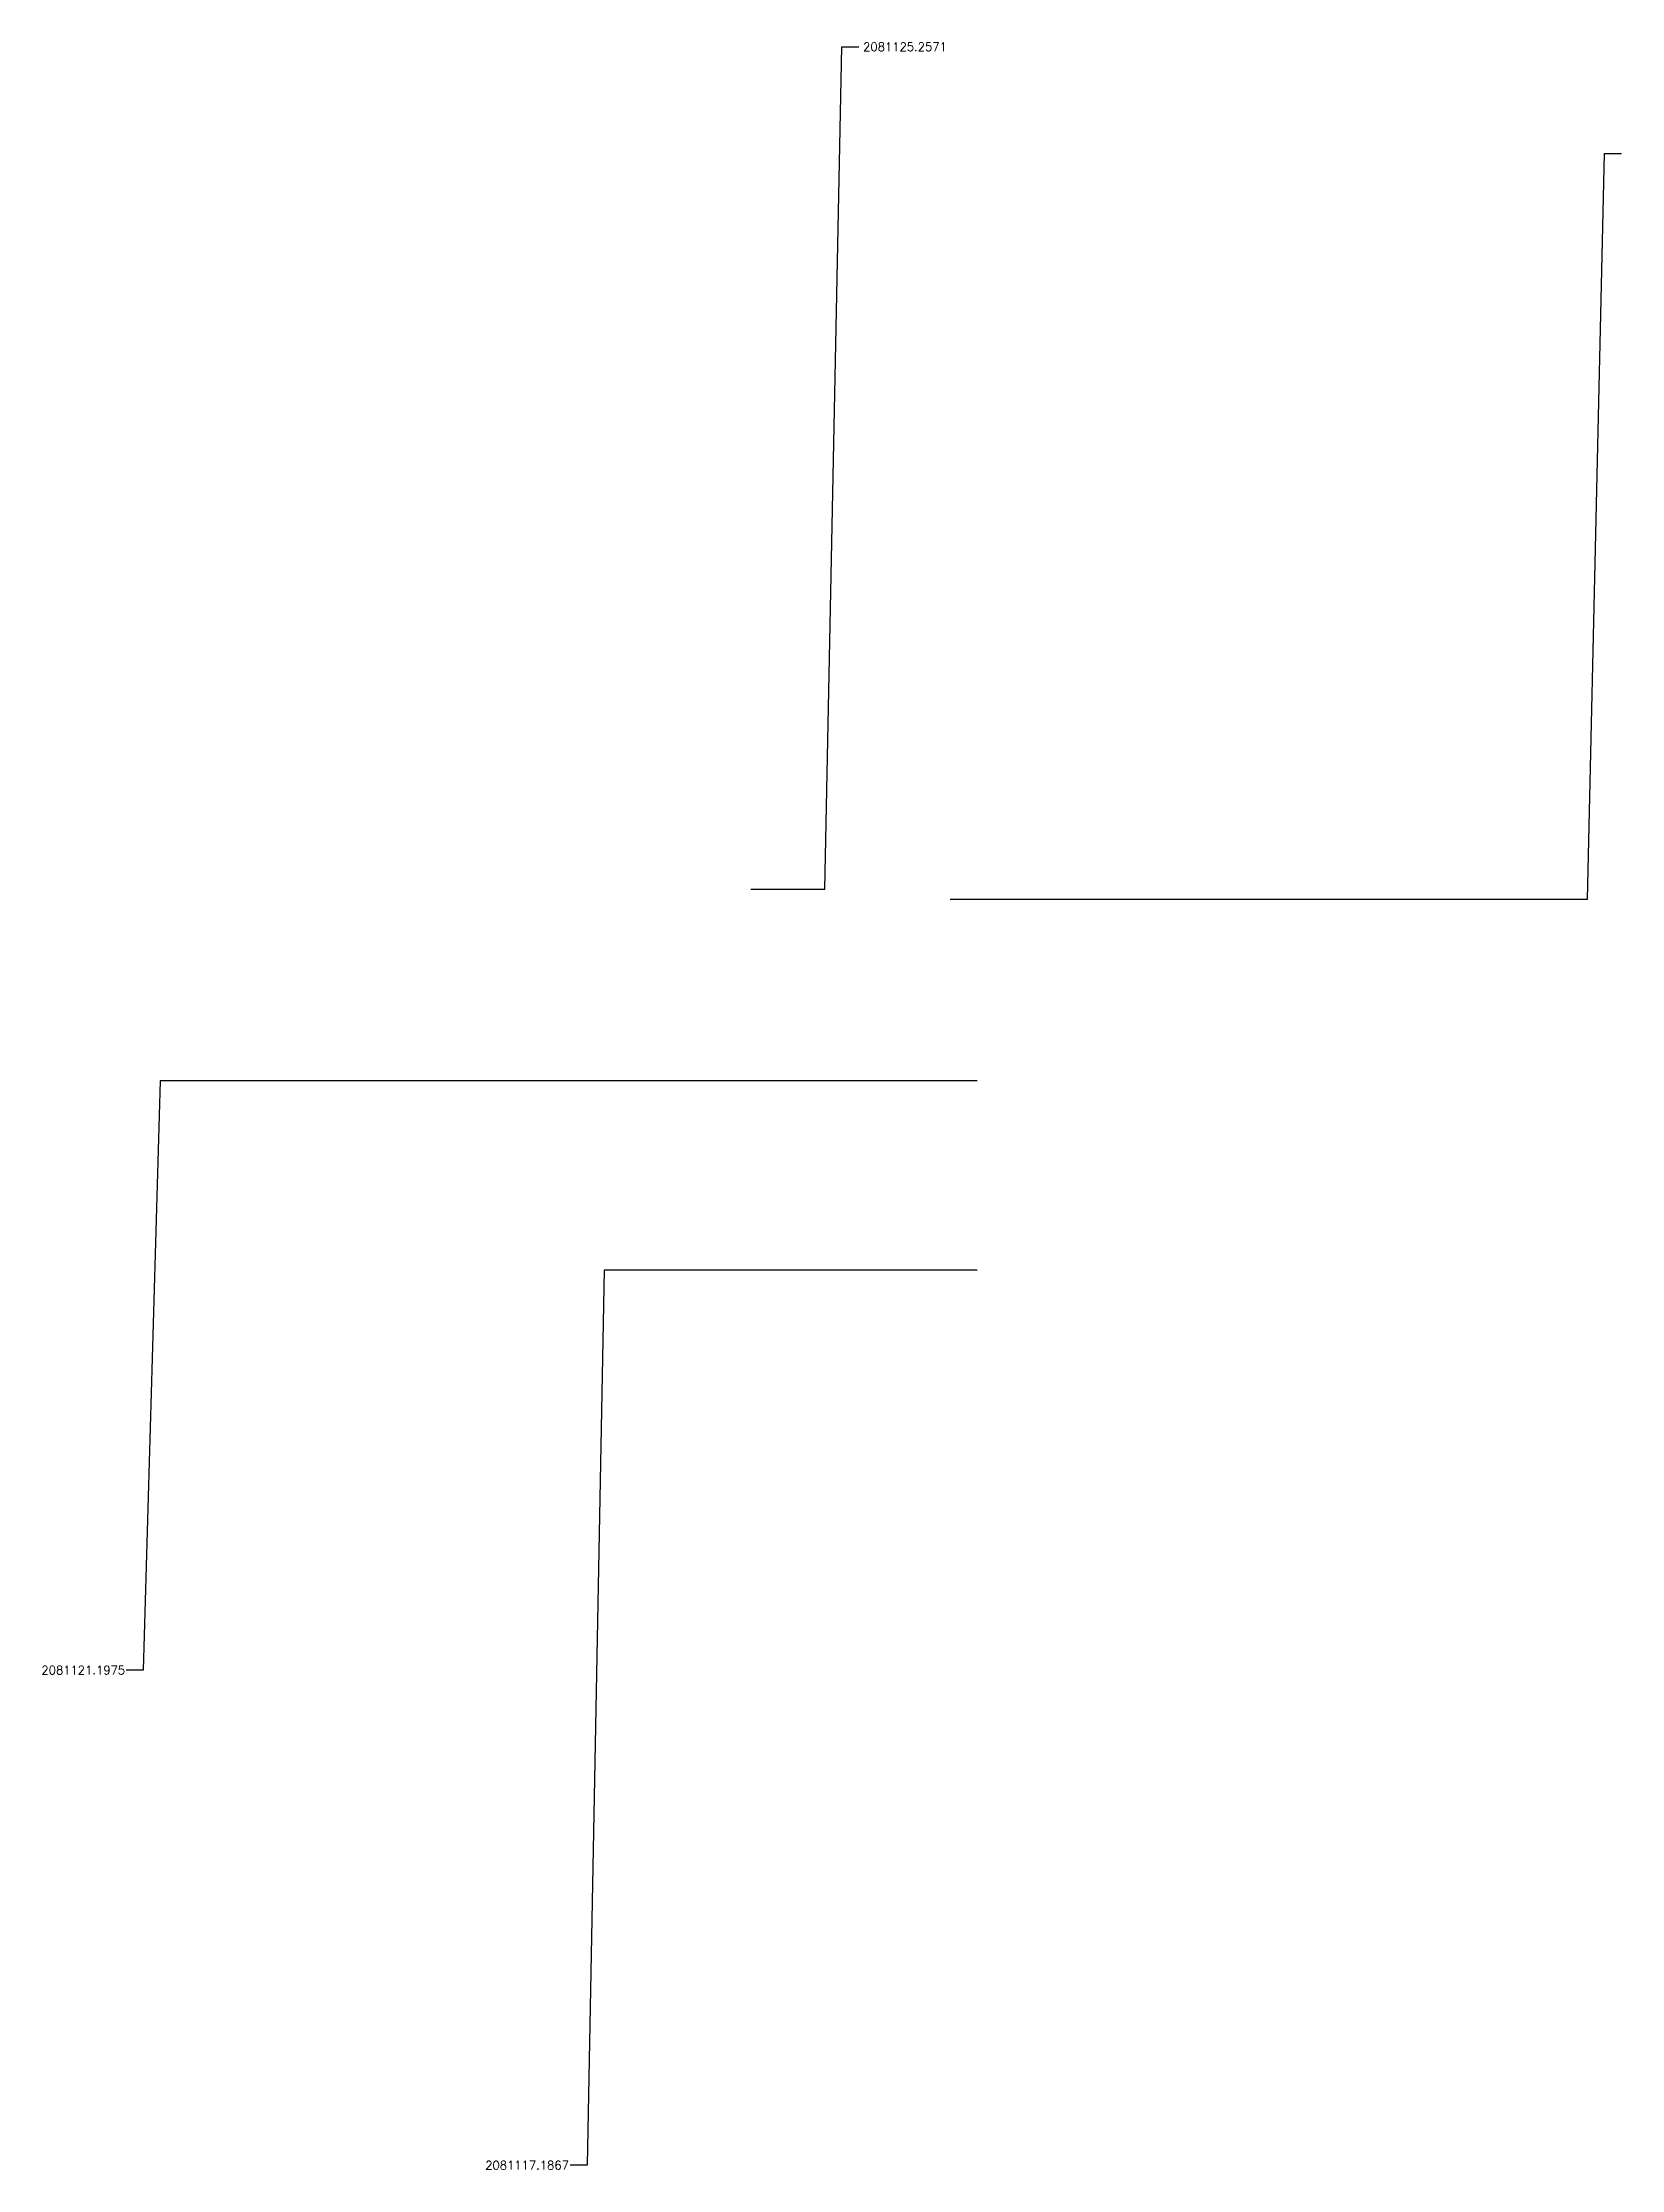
# Model space of a CAD drawing. Header units: millimetres. Extents: x 56 to 535294, y 65 to 2081451.
# Drawn here: x 533556.2 to 533589.68, y 2081405.73 to 2081450.81 of the extents above; entities that cross this region are included whole.
import ezdxf

# ---------------------------------------------------------------- set-up
doc = ezdxf.new("R2010")
doc.units = ezdxf.units.MM
doc.layers.add('外框边线坐标标注', color=7, linetype='Continuous')
doc.styles.get("Standard").update_dxf_attribs({"font": 'txt', "bigfont": 'gbcbig.shx'})

msp = doc.modelspace()

# ---------------------------------------------------------------- texts
at = {"layer": '外框边线坐标标注', "color": 252}
for s, p in [('2081125.2571', (533573.6, 2081450.634)), ('2081125.2571', (533573.6, 2081450.634)), ('2081121.1975', (533556.178, 2081416.222)), ('2081121.1975', (533556.178, 2081416.222)), ('2081117.1867', (533565.587, 2081405.727)), ('2081117.1867', (533565.587, 2081405.727))]:
    msp.add_text(s, height=0.18, dxfattribs=at).set_placement(p)

# ---------------------------------------------------------------- linework, layer by layer
at = {"layer": '外框边线坐标标注', "color": 252}
for p, q in [((533572.79, 2081432.864), (533573.15, 2081450.724)), ((533572.79, 2081432.864), (533573.15, 2081450.724)), ((533573.15, 2081450.724), (533573.51, 2081450.724)), ((533573.15, 2081450.724), (533573.51, 2081450.724)), ((533588.957, 2081432.655), (533589.317, 2081448.462)), ((533588.957, 2081432.655), (533589.317, 2081448.462)), ((533589.317, 2081448.462), (533589.677, 2081448.462)), ((533589.317, 2081448.462), (533589.677, 2081448.462)), ((533571.219, 2081432.864), (533572.79, 2081432.864)), ((533571.219, 2081432.864), (533572.79, 2081432.864)), ((533575.446, 2081432.655), (533588.957, 2081432.655)), ((533575.446, 2081432.655), (533588.957, 2081432.655)), ((533558.698, 2081428.804), (533558.338, 2081416.312)), ((533558.698, 2081428.804), (533558.338, 2081416.312)), ((533576.016, 2081428.804), (533558.698, 2081428.804)), ((533576.016, 2081428.804), (533558.698, 2081428.804)), ((533568.107, 2081424.793), (533567.747, 2081405.817)), ((533568.107, 2081424.793), (533567.747, 2081405.817)), ((533576.016, 2081424.793), (533568.107, 2081424.793)), ((533576.016, 2081424.793), (533568.107, 2081424.793)), ((533558.338, 2081416.312), (533557.978, 2081416.312)), ((533558.338, 2081416.312), (533557.978, 2081416.312)), ((533567.747, 2081405.817), (533567.387, 2081405.817)), ((533567.747, 2081405.817), (533567.387, 2081405.817))]:
    msp.add_line(p, q, dxfattribs=at)

msp.set_redraw_order([(e.dxf.handle, doc.entitydb.next_handle()) for e in msp.query("TEXT MTEXT ATTDEF DIMENSION ARC_DIMENSION")])  # texts and dimensions are drawn at this point

doc.saveas('drawing.dxf')
